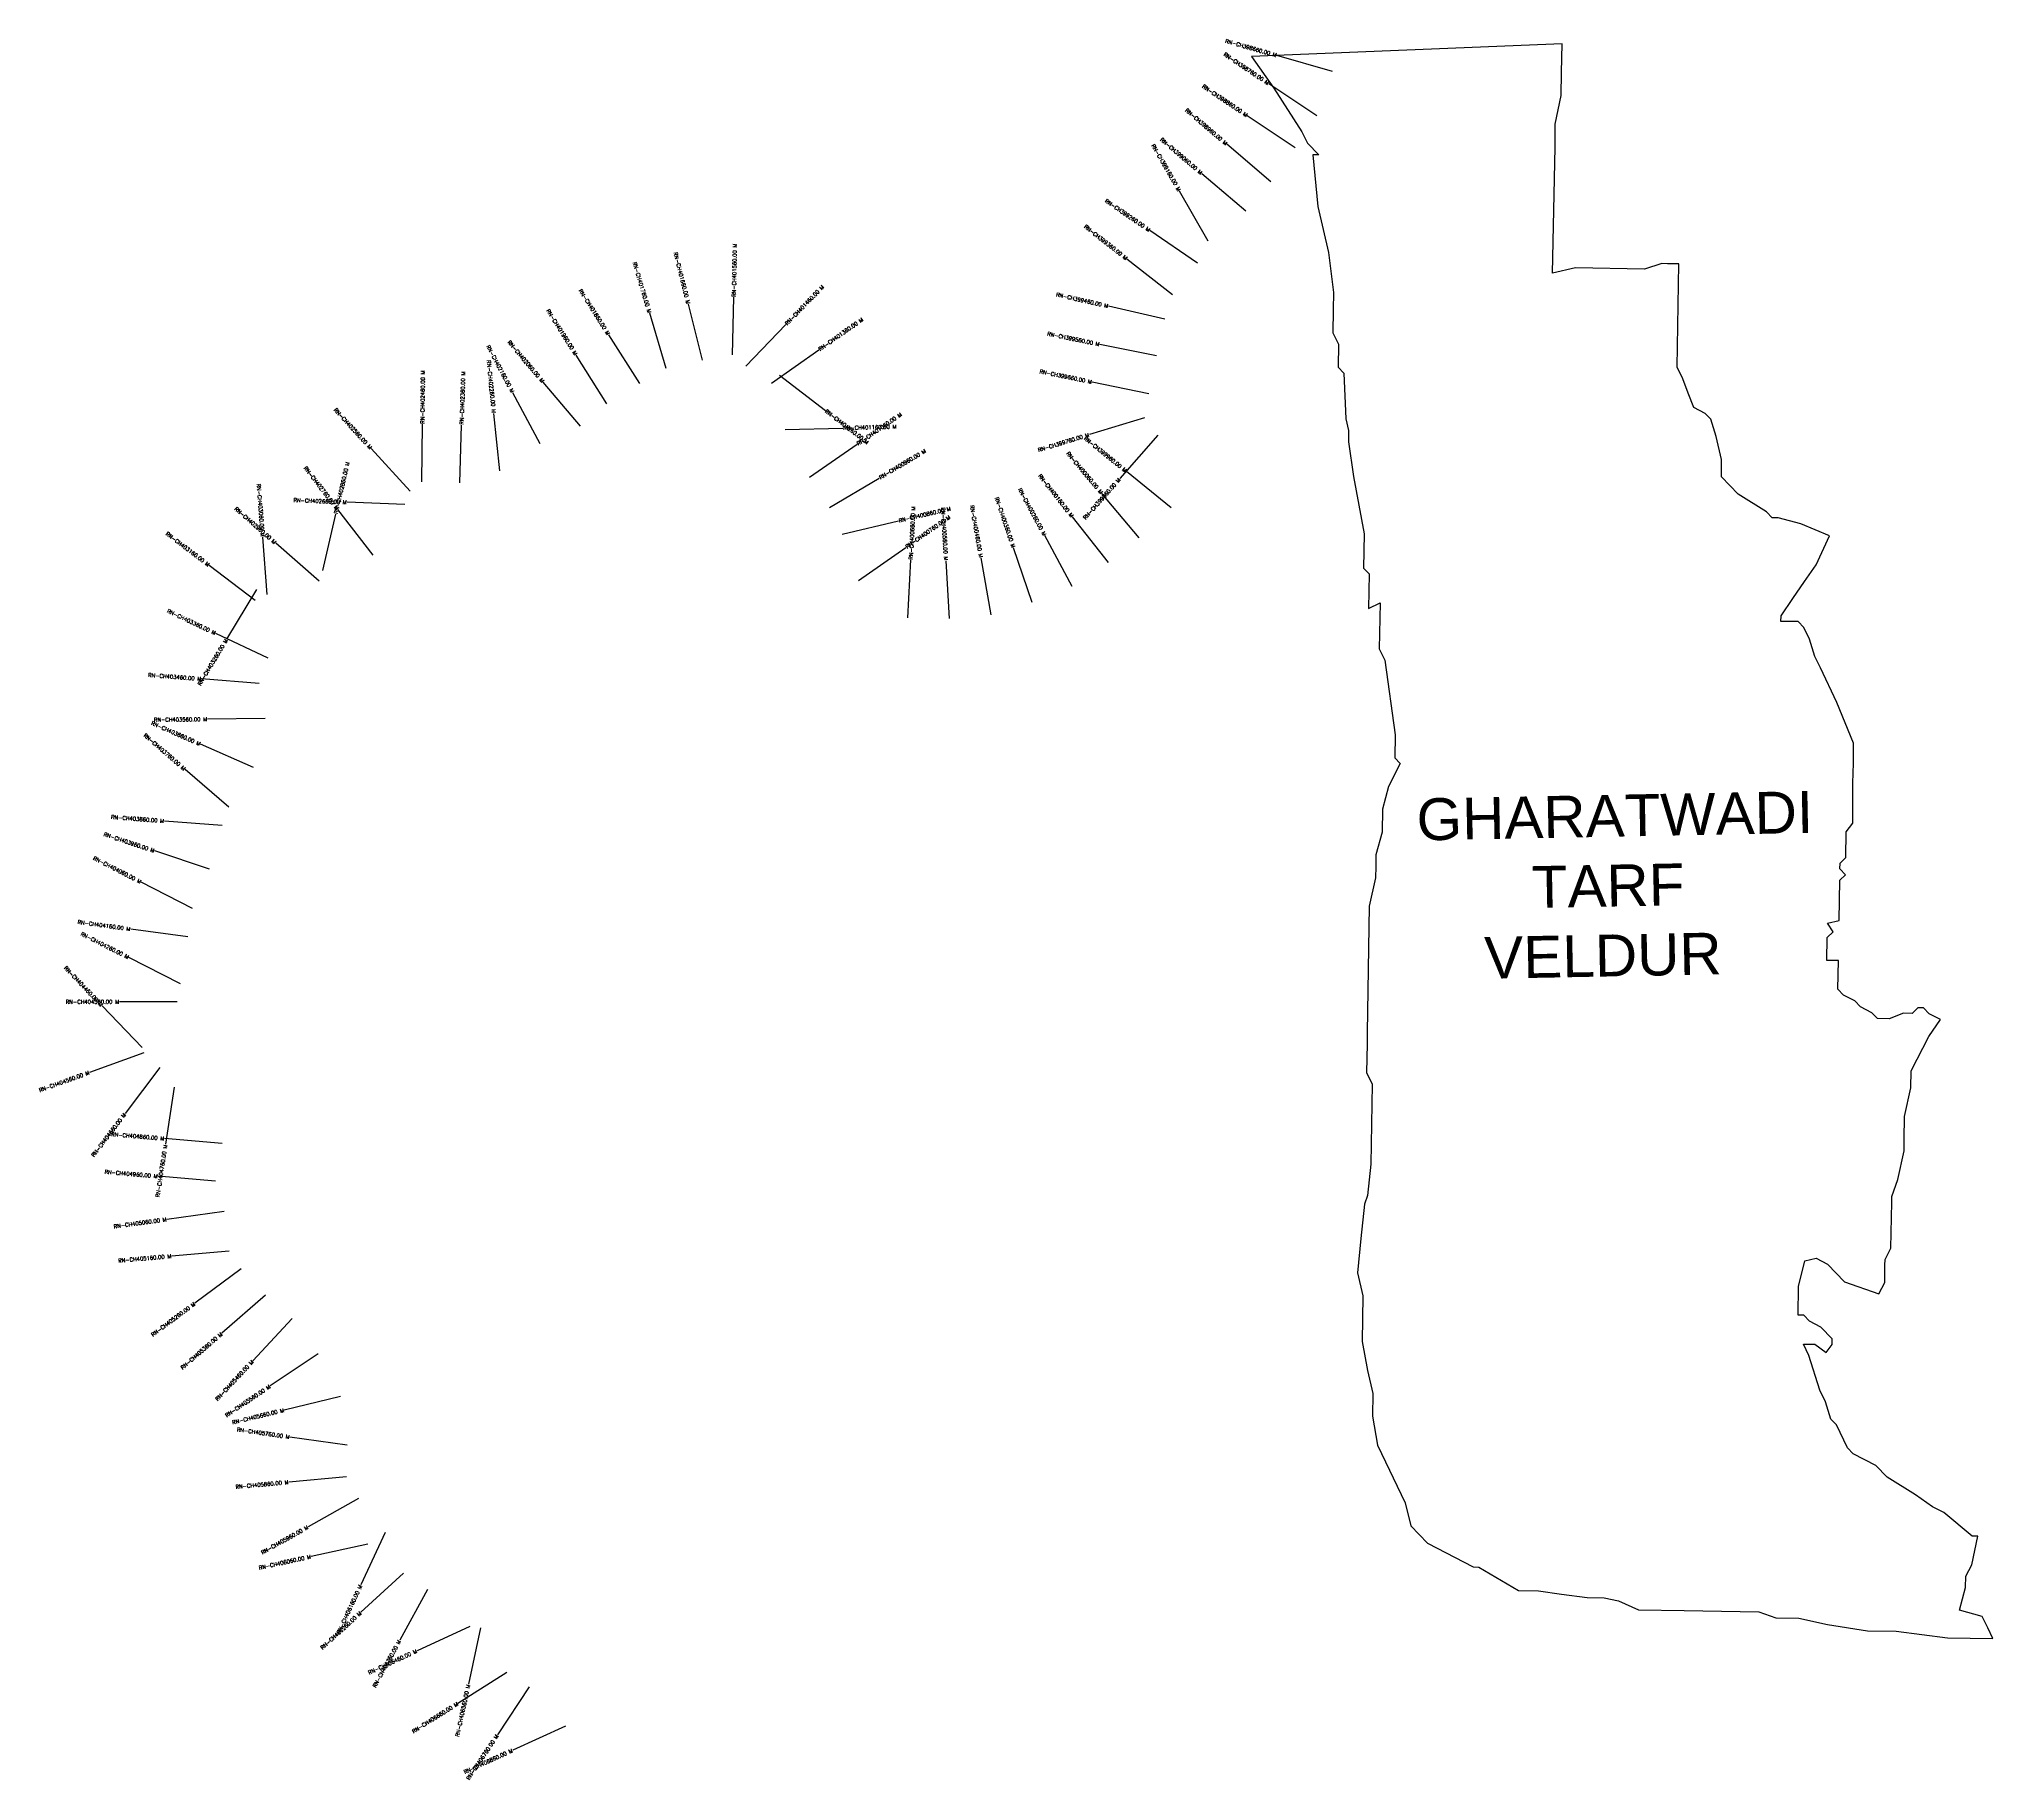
# Model space of a CAD drawing. Header units: metres. Extents: x 302122 to 307194, y 1940197 to 1944716.
import ezdxf
from ezdxf.enums import TextEntityAlignment as Align

# ---------------------------------------------------------------- set-up
doc = ezdxf.new("R2010")
doc.units = ezdxf.units.M
for name, color, linetype in [('CS', 134, 'Continuous'), ('CSMark', 6, 'Continuous'), ('VILLAGE BOUNDRY', 10, 'Continuous'), ('VILLAGE NAME', 250, 'Continuous')]:
    doc.layers.add(name, color=color, linetype=linetype)
doc.styles.get("Standard").update_dxf_attribs({"font": 'simplex.shx'})

msp = doc.modelspace()

# ---------------------------------------------------------------- linework, layer by layer
at = {"layer": 'CS'}
for p, q in [((305479.4, 1944632.5), (305335.2, 1944673.7)), ((305438.7, 1944516.7), (305314.1, 1944600.3)), ((305383, 1944433.7), (305258.4, 1944517.3)), ((305319.5, 1944345.8), (305205.2, 1944443)), ((305254.7, 1944269.7), (305140.5, 1944366.8)), ((305156.9, 1944191.6), (305082.4, 1944321.8)), ((305129.3, 1944134.7), (305005.4, 1944219.2)), ((305064, 1944052.5), (304946.1, 1944145.2)), ((303749.8, 1943860.6), (303707.1, 1944004.4)), ((303844, 1943882.5), (303807.6, 1944028)), ((303922.4, 1943896.1), (303925.5, 1944046)), ((305044.4, 1943989.5), (304898.1, 1944022.6)), ((303956.4, 1943867.3), (304060.6, 1943975.2)), ((303681.4, 1943821.8), (303601, 1943948.5)), ((304023.4, 1943823), (304146.1, 1943909.4)), ((305022.7, 1943893.5), (304875.7, 1943923.6)), ((303596.1, 1943768.9), (303516.4, 1943896)), ((303422.5, 1943665.7), (303352.2, 1943798.2)), ((303527.9, 1943711.2), (303431, 1943825.7)), ((304044.3, 1943843.6), (304163.4, 1943752.3)), ((305002.6, 1943795.5), (304855.6, 1943825.7)), ((303115.8, 1943566.6), (303117.2, 1943716.6)), ((303214, 1943564.2), (303218.9, 1943714.1)), ((303317.9, 1943595.1), (303303, 1943744.4)), ((304058.7, 1943702.4), (304208.6, 1943706.3)), ((304991.9, 1943733.2), (304848.4, 1943689.5)), ((303085.4, 1943542.7), (302984.1, 1943653.3)), ((304121.9, 1943579.1), (304245.4, 1943664.2)), ((305026.3, 1943687.7), (304927.1, 1943575.2)), ((305061, 1943499.4), (304944.4, 1943593.8)), ((304174.2, 1943499.8), (304303, 1943576.6)), ((302989.5, 1943376.5), (302897.6, 1943495.1)), ((303071.3, 1943507.8), (302921.5, 1943513.7)), ((304977.7, 1943421.6), (304881.2, 1943536.5)), ((302858.9, 1943336.6), (302892.2, 1943482.8)), ((304206.9, 1943431), (304352.8, 1943465.5)), ((304897.7, 1943357.7), (304804.9, 1943475.6)), ((302713.8, 1943274), (302702.6, 1943423.5)), ((302849.6, 1943309.1), (302736.4, 1943407.6)), ((304249.2, 1943310.6), (304372, 1943396.7)), ((304699.9, 1943253.2), (304651.9, 1943395.3)), ((304804, 1943295.1), (304733, 1943427.2)), ((302683.4, 1943259), (302563.8, 1943349.6)), ((304377.4, 1943214.1), (304384.8, 1943363.9)), ((304485.4, 1943212), (304476.6, 1943361.7)), ((304593.5, 1943221.7), (304567.5, 1943369.4)), ((302686.4, 1943286.9), (302609, 1943158.4)), ((302716.5, 1943109), (302580.8, 1943173.1)), ((302693.4, 1943043.6), (302543.9, 1943054.9)), ((302709.2, 1942951.9), (302559.2, 1942950.4)), ((302678.7, 1942825.1), (302541.3, 1942885.3)), ((302614.6, 1942721.9), (302501, 1942819.8)), ((302597.2, 1942674.7), (302447.6, 1942686.1)), ((302564.6, 1942561.2), (302422.3, 1942608.4)), ((302520.8, 1942459.1), (302387.3, 1942527.4)), ((302508.5, 1942385.5), (302359.9, 1942405.5)), ((302488.9, 1942263.8), (302355, 1942331.5)), ((302389.3, 1942097.9), (302285.7, 1942206.4)), ((302480.6, 1942216.9), (302330.6, 1942216.9)), ((302394.1, 1942084.4), (302253, 1942033.6)), ((302435.9, 1942046.3), (302345.2, 1941926.9)), ((302472.5, 1941995.1), (302450.3, 1941846.8)), ((302597.3, 1941849.2), (302447.8, 1941861.6)), ((302580.1, 1941751), (302430.6, 1941763.8)), ((302602.4, 1941672.2), (302453.7, 1941652)), ((302615.5, 1941569.4), (302466, 1941556.6)), ((302646.9, 1941523.8), (302526.6, 1941434.3)), ((302709.8, 1941455), (302596.7, 1941356.4)), ((302779, 1941395), (302676.9, 1941285.1)), ((302846.3, 1941303.3), (302722, 1941219.5)), ((302904.5, 1941192), (302758.6, 1941157)), ((302921.9, 1941065.4), (302773.4, 1941086.8)), ((302919.8, 1940983.5), (302770.5, 1940969.9)), ((302951.5, 1940927.6), (302820.8, 1940854)), ((302975.1, 1940809), (302828.6, 1940776.9)), ((303020.6, 1940839.1), (302957.4, 1940703.1)), ((303068, 1940733.5), (302957.5, 1940632.1)), ((303130, 1940691.4), (303058.2, 1940559.7)), ((303239.9, 1940594.6), (303103.5, 1940532.2)), ((303267.8, 1940591.6), (303236.6, 1940444.9)), ((303336.4, 1940475.3), (303209.4, 1940395.5)), ((303394.7, 1940438.7), (303311.7, 1940313.8)), ((303488.3, 1940336), (303351.7, 1940273.9))]:
    msp.add_line(p, q, dxfattribs=at)
at = {"layer": 'VILLAGE BOUNDRY'}
msp.add_lwpolyline([(306789, 1942993.7), (306745.9, 1943083.7), (306731.5, 1943113.7), (306717.4, 1943158.6), (306703, 1943188.6), (306688.3, 1943204.4), (306643.7, 1943204.4), (306643.9, 1943219.3), (306674.5, 1943263.5), (306705, 1943307.6), (306735.4, 1943351.7), (306769.3, 1943426.3), (306695.4, 1943457.3), (306636.1, 1943473.3), (306621.2, 1943473.4), (306606.5, 1943488.5), (306532.8, 1943534.4), (306488.9, 1943579.8), (306489.6, 1943624.5), (306475.7, 1943684.3), (306461.6, 1943729.2), (306446.9, 1943744.3), (306417.4, 1943759.7), (306403.1, 1943797.2), (306388.9, 1943834.6), (306374.5, 1943864.7), (306378.9, 1944132.6), (306349.2, 1944133.1), (306334.2, 1944133.4), (306289.3, 1944119.2), (306110.7, 1944122.2), (306050.9, 1944108.3), (306057.3, 1944435.8), (306057.3, 1944495.3), (306073.4, 1944569.6), (306074.4, 1944629.1), (306075.6, 1944703.5), (305269.5, 1944671.3), (305327.6, 1944588.5), (305400.1, 1944475.7), (305414.5, 1944445.8), (305443.7, 1944415.5), (305428.9, 1944415.8), (305441.5, 1944281.7), (305469.3, 1944162.2), (305482.4, 1944057.9), (305481.7, 1944013.3), (305480.7, 1943953.8), (305495.1, 1943923.8), (305494.2, 1943864.3), (305508.8, 1943849.2), (305514.2, 1943730.1), (305521.2, 1943700.2), (305520.7, 1943670.5), (305534.1, 1943581), (305547.7, 1943506.4), (305561.4, 1943431.8), (305559.9, 1943342.6), (305574.5, 1943327.5), (305573.1, 1943238.2), (305603.1, 1943252.6), (305601.1, 1943133.6), (305615.4, 1943103.7), (305642, 1942909.8), (305641, 1942850.3), (305655.6, 1942835.2), (305624.9, 1942776.2), (305609.1, 1942717), (305608.1, 1942657.5), (305592.2, 1942598.3), (305591.7, 1942568.5), (305591.3, 1942538.8), (305575.1, 1942464.7), (305569.7, 1942137.5), (305569.2, 1942107.8), (305568, 1942033.4), (305582.4, 1942003.4), (305579, 1941795.2), (305570.2, 1941713.6), (305562.4, 1941691.4), (305553.5, 1941602.3), (305544.6, 1941513.2), (305558.4, 1941453.5), (305556.5, 1941334.5), (305570.1, 1941259.9), (305584, 1941200.1), (305583, 1941140.7), (305596.6, 1941066), (305668.5, 1940916.1), (305682.5, 1940856.4), (305726.3, 1940811), (305844.3, 1940749.6), (305859.2, 1940749.3), (305962.3, 1940688.1), (306014.4, 1940687.3), (306073.7, 1940678.9), (306140.5, 1940670.3), (306185.1, 1940669.6), (306222.2, 1940661.5), (306273.8, 1940638.4), (306392.8, 1940636.4), (306586.2, 1940633.2), (306630.5, 1940617.6), (306690, 1940616.6), (306764.1, 1940600.5), (306868, 1940583.9), (306942.3, 1940582.7), (307075.9, 1940565.6), (307193.9, 1940563.6), (307180.7, 1940591.1), (307166.3, 1940621.1), (307107.1, 1940637), (307122.9, 1940696.2), (307123.4, 1940726), (307138.8, 1940755.5), (307154.9, 1940829.6), (307140, 1940829.9), (307066.6, 1940890.6), (307037.1, 1940906), (306993, 1940936.5), (306919.3, 1940982.3), (306890.1, 1941012.6), (306831.1, 1941043.4), (306816.4, 1941058.5), (306787.7, 1941118.5), (306773, 1941133.6), (306758.9, 1941178.5), (306744.5, 1941208.5), (306716.2, 1941298.3), (306701.8, 1941328.3), (306731.6, 1941327.8), (306761.1, 1941306.4), (306776.2, 1941327), (306776.5, 1941341.9), (306747.2, 1941372.2), (306717.7, 1941387.5), (306703.1, 1941402.9), (306688.2, 1941402.9), (306689.4, 1941477.3), (306705.4, 1941544), (306735.3, 1941550.9), (306764.8, 1941535.6), (306808.7, 1941490.2), (306897.5, 1941459), (306912.9, 1941488.5), (306913.6, 1941533.1), (306913.9, 1941548), (306929.2, 1941577.5), (306931.2, 1941696.5), (306931.4, 1941711.4), (306947, 1941755.8), (306963.2, 1941829.9), (306963.7, 1941859.7), (306964.7, 1941919.2), (306980.8, 1941993.3), (306981.5, 1942038), (307027.6, 1942126.5), (307058.1, 1942170.7), (307028.6, 1942186), (307014, 1942201.1), (306999.1, 1942201.4), (306984, 1942186.8), (306961.7, 1942187.1), (306924.2, 1942172.9), (306894.5, 1942173.4), (306879.8, 1942188.5), (306850.3, 1942203.8), (306835.7, 1942219), (306806.2, 1942234.4), (306791.5, 1942249.5), (306792.8, 1942323.9), (306763.1, 1942324.4), (306764, 1942383.9), (306779.1, 1942398.5), (306764.5, 1942421), (306794.5, 1942428), (306796.2, 1942532.2), (306811.4, 1942546.8), (306796.7, 1942561.9), (306797, 1942576.8), (306812.1, 1942591.4), (306813.2, 1942658.4), (306830.2, 1942680.5), (306830.2, 1942784.6), (306831.9, 1942836.4), (306831.9, 1942888.7)], close=True, dxfattribs=at)

# ---------------------------------------------------------------- texts
at = {"layer": 'CSMark'}
for s, rotation, p in [('RN-CH398660.00 M', 344.0454, (305334.2, 1944674)), ('RN-CH398760.00 M', 326.1386, (305313.3, 1944600.9)), ('RN-CH398860.00 M', 326.1386, (305257.6, 1944517.8)), ('RN-CH398960.00 M', 319.629, (305204.5, 1944443.6)), ('RN-CH399060.00 M', 319.629, (305139.7, 1944367.5)), ('RN-CH399160.00 M', 299.7854, (305081.9, 1944322.7)), ('RN-CH399260.00 M', 325.6999, (305004.6, 1944219.8)), ('RN-CH399360.00 M', 321.8449, (304945.3, 1944145.8)), ('RN-CH401660.00 M', 284.0337, (303807.4, 1944029)), ('RN-CH401760.00 M', 286.5397, (303706.8, 1944005.4)), ('RN-CH401860.00 M', 302.4208, (303600.5, 1943949.3)), ('RN-CH399460.00 M', 347.2518, (304897.1, 1944022.9)), ('RN-CH401960.00 M', 302.0776, (303515.9, 1943896.8)), ('RN-CH399560.00 M', 348.4068, (304874.7, 1943923.8)), ('RN-CH402160.00 M', 297.9498, (303351.7, 1943799.1)), ('RN-CH402060.00 M', 310.2414, (303430.4, 1943826.4)), ('RN-CH402260.00 M', 275.7049, (303302.9, 1943745.4)), ('RN-CH399660.00 M', 348.4068, (304854.6, 1943825.9)), ('RN-CH402560.00 M', 312.4991, (302983.4, 1943654)), ('RN-CH399760.00 M', 16.947, (304847.4, 1943689.2)), ('RN-CH400060.00 M', 310.0464, (304880.5, 1943537.2)), ('RN-CH399960.00 M', 320.9879, (304943.7, 1943594.5)), ('RN-CH402760.00 M', 307.7693, (302897, 1943495.9)), ('RN-CH403060.00 M', 274.282, (302702.5, 1943424.5)), ('RN-CH400260.00 M', 298.2751, (304732.5, 1943428.1)), ('RN-CH400160.00 M', 308.2036, (304804.3, 1943476.4)), ('RN-CH399860.00 M', 48.6005, (304926.5, 1943574.5)), ('RN-CH402960.00 M', 318.9866, (302735.6, 1943408.2)), ('RN-CH402660.00 M', 357.7271, (302920.5, 1943513.8)), ('RN-CH400560.00 M', 273.3735, (304476.5, 1943362.7)), ('RN-CH400460.00 M', 279.9895, (304567.3, 1943370.4)), ('RN-CH400360.00 M', 288.6708, (304651.6, 1943396.2)), ('RN-CH403160.00 M', 322.8233, (302563, 1943350.2)), ('RN-CH403360.00 M', 334.7234, (302579.9, 1943173.5)), ('RN-CH403260.00 M', 58.9317, (302608.5, 1943157.6)), ('RN-CH403460.00 M', 355.6778, (302542.9, 1943055)), ('RN-CH403660.00 M', 336.3148, (302540.4, 1942885.7)), ('RN-CH403560.00 M', 0.5787, (302558.2, 1942950.4)), ('RN-CH403760.00 M', 319.2738, (302500.2, 1942820.4)), ('RN-CH403860.00 M', 355.636, (302446.6, 1942686.2)), ('RN-CH403960.00 M', 341.6523, (302421.3, 1942608.7)), ('RN-CH404060.00 M', 332.9225, (302386.4, 1942527.8)), ('RN-CH404160.00 M', 352.3279, (302358.9, 1942405.7)), ('RN-CH404260.00 M', 333.1502, (302354.1, 1942332)), ('RN-CH404460.00 M', 313.6577, (302285, 1942207.2)), ('RN-CH404560.00 M', 19.8032, (302252, 1942033.3)), ('RN-CH404660.00 M', 52.7995, (302344.6, 1941926.1)), ('RN-CH404860.00 M', 355.2634, (302446.8, 1941861.7)), ('RN-CH404760.00 M', 81.4735, (302450.1, 1941845.8)), ('RN-CH404960.00 M', 355.1276, (302429.6, 1941763.8)), ('RN-CH405060.00 M', 7.7201, (302452.7, 1941651.9)), ('RN-CH405160.00 M', 4.8857, (302465, 1941556.5)), ('RN-CH405260.00 M', 36.6764, (302525.8, 1941433.7)), ('RN-CH405360.00 M', 41.0645, (302595.9, 1941355.8)), ('RN-CH405460.00 M', 47.1213, (302676.3, 1941284.4)), ('RN-CH405560.00 M', 33.9769, (302721.1, 1941218.9)), ('RN-CH405660.00 M', 13.5055, (302757.7, 1941156.7)), ('RN-CH405760.00 M', 351.8232, (302772.4, 1941086.9)), ('RN-CH405860.00 M', 5.1942, (302769.5, 1940969.8)), ('RN-CH405960.00 M', 29.3645, (302819.9, 1940853.6)), ('RN-CH406060.00 M', 12.3655, (302827.6, 1940776.6)), ('RN-CH406160.00 M', 65.0746, (302956.9, 1940702.2)), ('RN-CH406260.00 M', 42.5724, (302956.8, 1940631.4)), ('RN-CH406360.00 M', 61.4072, (303057.7, 1940558.8)), ('RN-CH406460.00 M', 24.5801, (303102.6, 1940531.8)), ('RN-CH406560.00 M', 77.9686, (303236.3, 1940444)), ('RN-CH406660.00 M', 32.1564, (303208.5, 1940395)), ('RN-CH406760.00 M', 56.3948, (303311.2, 1940312.9)), ('RN-CH406860.00 M', 24.4482, (303350.8, 1940273.5))]:
    msp.add_text(s, height=10, rotation=rotation, dxfattribs=at).set_placement(p, align=Align.MIDDLE_RIGHT)
for s, rotation, p in [('RN-CH401560.00 M', 88.82, (303925.5, 1944047)), ('RN-CH401460.00 M', 46.0119, (304061.3, 1943975.9)), ('RN-CH401360.00 M', 35.1653, (304146.9, 1943910)), ('RN-CH402460.00 M', 89.4752, (303117.2, 1943717.6)), ('RN-CH402360.00 M', 88.1449, (303218.9, 1943715.1)), ('RN-CH401260.00 M', 322.5151, (304164.2, 1943751.7)), ('RN-CH401060.00 M', 34.542, (304246.2, 1943664.7)), ('RN-CH401160.00 M', 1.5057, (304209.6, 1943706.4)), ('RN-CH400960.00 M', 30.798, (304303.9, 1943577.1)), ('RN-CH402860.00 M', 77.1452, (302892.5, 1943483.8)), ('RN-CH400860.00 M', 13.3192, (304353.8, 1943465.8)), ('RN-CH400660.00 M', 87.1444, (304384.9, 1943364.9)), ('RN-CH400760.00 M', 35.0083, (304372.8, 1943397.2))]:
    msp.add_text(s, height=10, rotation=rotation, dxfattribs=at).set_placement(p, align=Align.MIDDLE_LEFT)
msp.add_text('RN-CH404360.00 M', height=10, dxfattribs=at).set_placement((302329.6, 1942216.9), align=Align.MIDDLE_RIGHT)
at = {"layer": 'VILLAGE NAME', "insert": (305696.7, 1942744.4), "char_height": 108.748, "attachment_point": 1, "rotation": 1.1028}
msp.add_mtext_dynamic_manual_height_columns('{\\fArial|b0|i0|c0|p34;GHARATWADI \\P       TARF \\P    VELDUR}', width=1571.314, gutter_width=543.7, heights=[0], dxfattribs=at)

doc.saveas('drawing.dxf')
